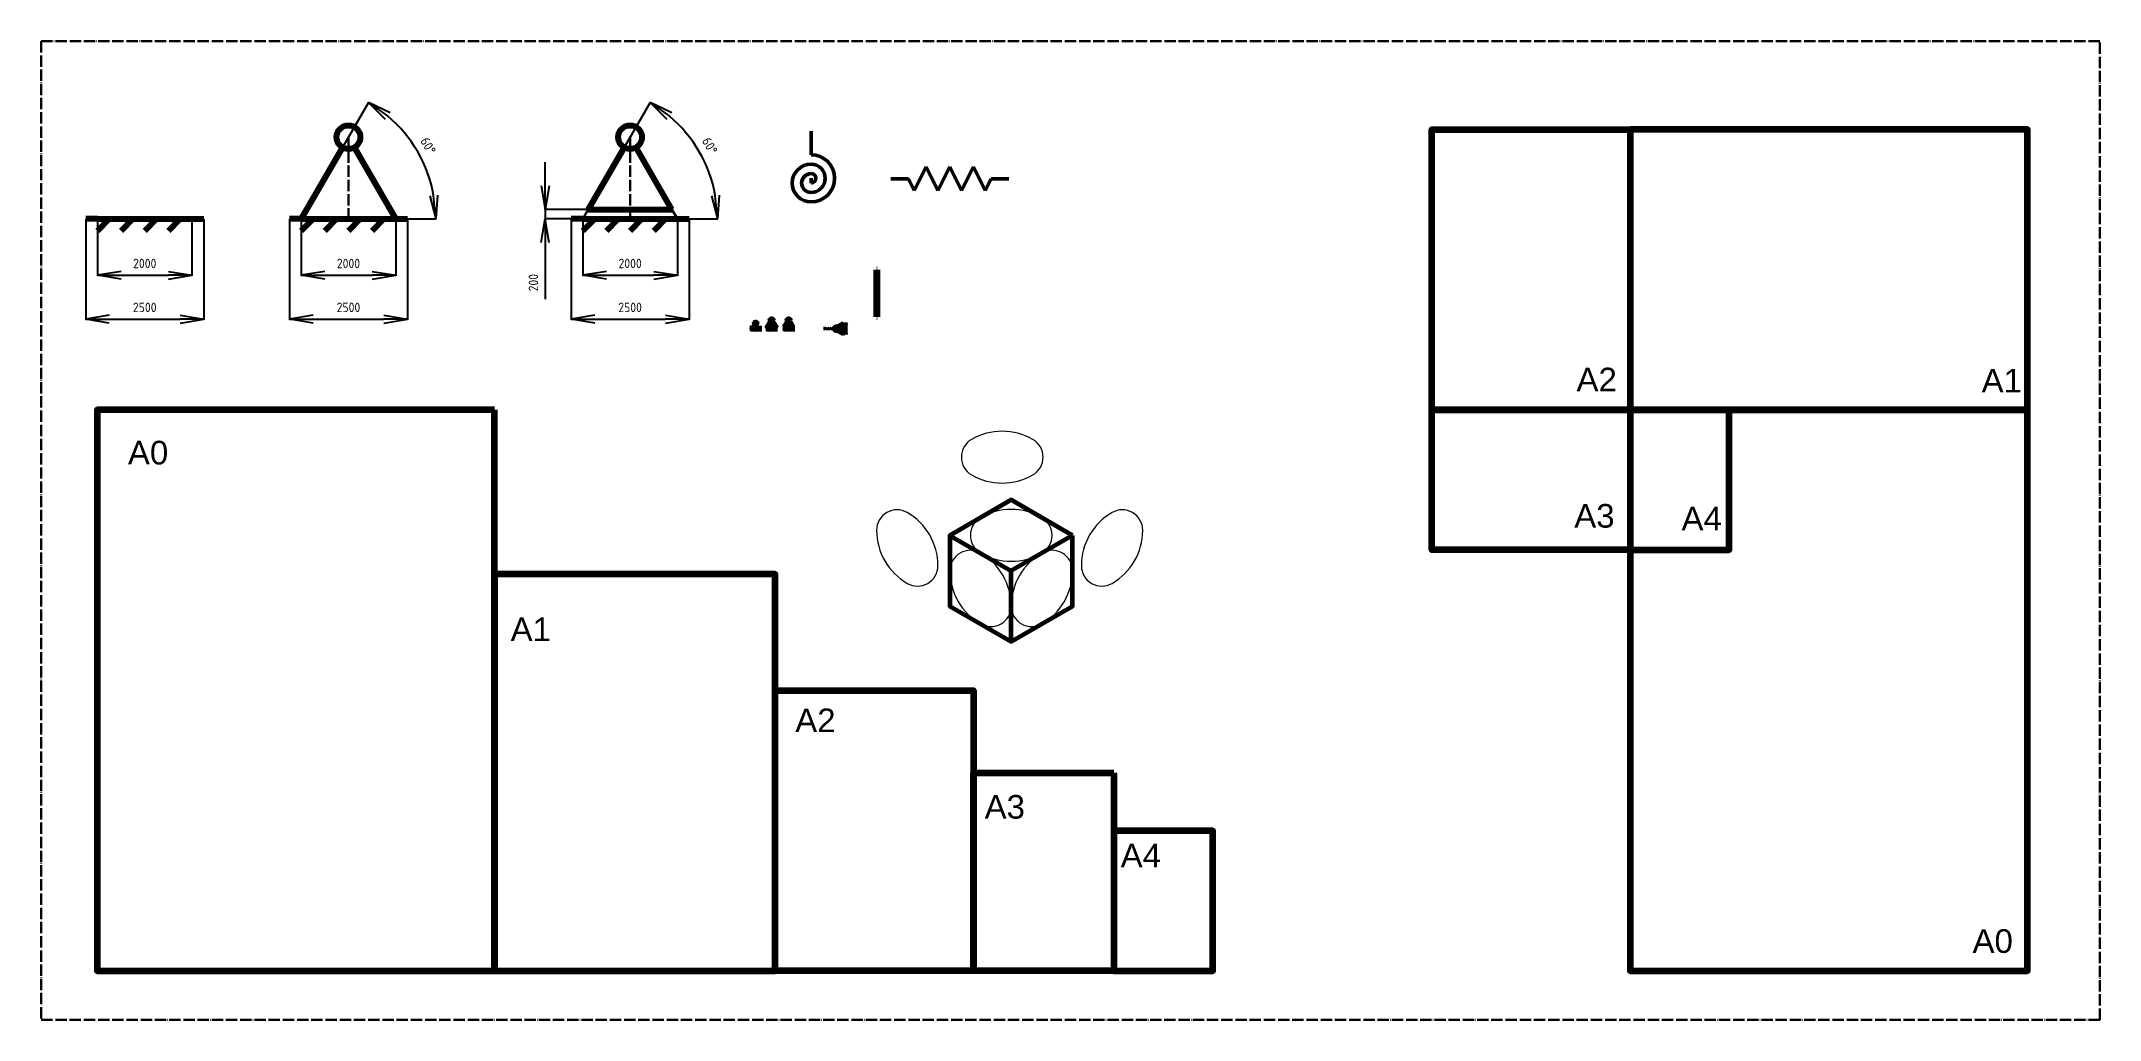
# Model space of a CAD drawing. Header units: millimetres. Extents: x 69 to 9194, y 85 to 2159.
# Drawn here: x 69 to 4428, y 85 to 2159 of the extents above; entities that cross this region are included whole.
import ezdxf

# ---------------------------------------------------------------- set-up
doc = ezdxf.new("R2010")
doc.units = ezdxf.units.MM
doc.linetypes.add('ACAD_ISO04W100', pattern=[30, 24, -3, 0, -3])
doc.layers.get('0').update_dxf_attribs({"lineweight": 100})
for name, color, linetype, lineweight in [('apoio', 7, 'Continuous', 80), ('barra', 7, 'Continuous', 120), ('cargas', 102, 'Continuous', 60), ('centro', 230, 'ACAD_ISO04W100', 30), ('cotas', 30, 'Continuous', 20), ('cotas10x', 30, 'Continuous', 20), ('molas', 7, 'Continuous', 50)]:
    doc.layers.add(name, color=color, linetype=linetype, lineweight=lineweight)
doc.styles.get("Standard").update_dxf_attribs({"font": 'arial.ttf'})
doc.styles.add('texto2', font='ISO.shx')
doc.dimstyles.new('cotas2-10x', dxfattribs={"dimtxt": 20, "dimasz": 50, "dimexe": 1.25, "dimexo": 0.625, "dimgap": 15, "dimtad": 1, "dimdec": 0, "dimlfac": 10, "dimtxsty": 'texto2', "dimblk": 'OPEN', "dimcen": 2.5, "dimclrt": 6, "dimadec": 1, "dimazin": 2, "dimtfac": 1, "dimtdec": 0, "dimtmove": 0, "dimatfit": 3, "dimfxl": 1, "dimarcsym": 0})

msp = doc.modelspace()

# ---------------------------------------------------------------- texts
at = {"char_height": 50, "attachment_point": 1}
for s, insert in [('A2', (3319.639, 1467.103)), ('A1', (4177.327, 1464.689)), ('A0', (252.668, 1312.247)), ('A3', (3314.807, 1178.297)), ('A4', (3541.913, 1172.377)), ('A1', (1062.895, 937.958)), ('A2', (1665.521, 744.958)), ('A3', (2066.438, 561.709)), ('A4', (2354.505, 458.549)), ('A0', (4158.049, 277.34))]:
    msp.add_mtext_dynamic_manual_height_columns(s, width=166.25933, gutter_width=12.5, heights=[0], dxfattribs=dict(at, insert=insert))

# ---------------------------------------------------------------- blocks, each defined once
blk = doc.blocks.new('_Open')
at = {"color": 0, "linetype": 'ByBlock', "lineweight": -2}
for p, q in [((-1, 0.167), (0, 0)), ((-1, -0.167), (0, 0)), ((0, 0), (-1, 0))]:
    blk.add_line(p, q, dxfattribs=at)
blk = doc.blocks.new('*D10')
at = {"layer": 'cotas10x', "color": 0, "lineweight": -2, "transparency": 16777216}
for p, q in [((619.6, 1781.7), (619.6, 1661.7)), ((819.6, 1781.7), (819.6, 1661.7)), ((669.6, 1662.9), (769.6, 1662.9))]:
    blk.add_line(p, q, dxfattribs=at)
at = {"layer": 'Defpoints', "color": 0, "transparency": 16777216}
for p in [(619.6, 1782.3), (819.6, 1782.3), (819.6, 1662.9)]:
    blk.add_point(p, dxfattribs=at)
at = {"layer": 'cotas10x', "color": 0, "lineweight": -2, "transparency": 16777216, "xscale": 50, "yscale": 50, "zscale": 50, "rotation": 180}
blk.add_blockref('_Open', (619.6, 1662.9), dxfattribs=at)
at = {"layer": 'cotas10x', "color": 0, "lineweight": -2, "transparency": 16777216, "xscale": 50, "yscale": 50, "zscale": 50}
blk.add_blockref('_Open', (819.6, 1662.9), dxfattribs=at)
at = {"layer": 'cotas10x', "color": 6, "transparency": 16777216, "insert": (719.6, 1688), "char_height": 20, "attachment_point": 5, "style": 'texto2'}
blk.add_mtext('2000', dxfattribs=at)
blk = doc.blocks.new('*D11')
at = {"layer": 'cotas10x', "color": 0, "lineweight": -2, "transparency": 16777216}
for p, q in [((594.6, 1781.7), (594.6, 1568.5)), ((844.6, 1781.7), (844.6, 1568.5)), ((644.6, 1569.8), (794.6, 1569.8))]:
    blk.add_line(p, q, dxfattribs=at)
at = {"layer": 'Defpoints', "color": 0, "transparency": 16777216}
for p in [(594.6, 1782.3), (844.6, 1782.3), (844.6, 1569.8)]:
    blk.add_point(p, dxfattribs=at)
at = {"layer": 'cotas10x', "color": 0, "lineweight": -2, "transparency": 16777216, "xscale": 50, "yscale": 50, "zscale": 50, "rotation": 180}
blk.add_blockref('_Open', (594.6, 1569.8), dxfattribs=at)
at = {"layer": 'cotas10x', "color": 0, "lineweight": -2, "transparency": 16777216, "xscale": 50, "yscale": 50, "zscale": 50}
blk.add_blockref('_Open', (844.6, 1569.8), dxfattribs=at)
at = {"layer": 'cotas10x', "color": 6, "transparency": 16777216, "insert": (719.6, 1595), "char_height": 20, "attachment_point": 5, "style": 'texto2'}
blk.add_mtext('2500', dxfattribs=at)
blk = doc.blocks.new('*D12')
at = {"layer": 'cotas10x', "color": 0, "lineweight": -2, "transparency": 16777216}
for p, q in [((707.4, 1934.4), (762.6, 2030)), ((820.2, 1782.3), (905.5, 1782.3))]:
    blk.add_line(p, q, dxfattribs=at)
blk.add_arc((619.6, 1782.3), 284.7, 10.0755, 49.9245, dxfattribs=at)
at = {"layer": 'Defpoints', "color": 0, "transparency": 16777216}
for p in [(707.1, 1933.9), (887.1, 1879.7), (619.6, 1782.3), (619.6, 1782.3), (819.6, 1782.3)]:
    blk.add_point(p, dxfattribs=at)
at = {"layer": 'cotas10x', "color": 0, "lineweight": -2, "transparency": 16777216, "xscale": 50, "yscale": 50, "zscale": 50}
for p, rotation in [((761.9, 2028.9), 144.9622402155182), ((904.3, 1782.3), 275.0377597844812)]:
    blk.add_blockref('_Open', p, dxfattribs=dict(at, rotation=rotation))
at = {"layer": 'cotas10x', "color": 6, "transparency": 16777216, "insert": (888.2, 1937.4), "char_height": 20, "attachment_point": 5, "rotation": 300, "style": 'texto2'}
blk.add_mtext('60°', dxfattribs=at)
blk = doc.blocks.new('*D14')
at = {"layer": 'cotas10x', "color": 0, "lineweight": -2, "transparency": 16777216}
for p, q in [((1215.9, 1781.7), (1215.9, 1661.7)), ((1415.9, 1781.7), (1415.9, 1661.7)), ((1265.9, 1662.9), (1365.9, 1662.9))]:
    blk.add_line(p, q, dxfattribs=at)
at = {"layer": 'Defpoints', "color": 0, "transparency": 16777216}
for p in [(1215.9, 1782.3), (1415.9, 1782.3), (1415.9, 1662.9)]:
    blk.add_point(p, dxfattribs=at)
at = {"layer": 'cotas10x', "color": 0, "lineweight": -2, "transparency": 16777216, "xscale": 50, "yscale": 50, "zscale": 50, "rotation": 180}
blk.add_blockref('_Open', (1215.9, 1662.9), dxfattribs=at)
at = {"layer": 'cotas10x', "color": 0, "lineweight": -2, "transparency": 16777216, "xscale": 50, "yscale": 50, "zscale": 50}
blk.add_blockref('_Open', (1415.9, 1662.9), dxfattribs=at)
at = {"layer": 'cotas10x', "color": 6, "transparency": 16777216, "insert": (1315.9, 1688), "char_height": 20, "attachment_point": 5, "style": 'texto2'}
blk.add_mtext('2000', dxfattribs=at)
blk = doc.blocks.new('*D15')
at = {"layer": 'cotas10x', "color": 0, "lineweight": -2, "transparency": 16777216}
for p, q in [((1190.9, 1781.7), (1190.9, 1568.5)), ((1440.9, 1781.7), (1440.9, 1568.5)), ((1240.9, 1569.8), (1390.9, 1569.8))]:
    blk.add_line(p, q, dxfattribs=at)
at = {"layer": 'Defpoints', "color": 0, "transparency": 16777216}
for p in [(1190.9, 1782.3), (1440.9, 1782.3), (1440.9, 1569.8)]:
    blk.add_point(p, dxfattribs=at)
at = {"layer": 'cotas10x', "color": 0, "lineweight": -2, "transparency": 16777216, "xscale": 50, "yscale": 50, "zscale": 50, "rotation": 180}
blk.add_blockref('_Open', (1190.9, 1569.8), dxfattribs=at)
at = {"layer": 'cotas10x', "color": 0, "lineweight": -2, "transparency": 16777216, "xscale": 50, "yscale": 50, "zscale": 50}
blk.add_blockref('_Open', (1440.9, 1569.8), dxfattribs=at)
at = {"layer": 'cotas10x', "color": 6, "transparency": 16777216, "insert": (1315.9, 1595), "char_height": 20, "attachment_point": 5, "style": 'texto2'}
blk.add_mtext('2500', dxfattribs=at)
blk = doc.blocks.new('*D13')
at = {"layer": 'cotas10x', "color": 0, "lineweight": -2, "transparency": 16777216}
for p, q in [((1303.7, 1934.4), (1358.9, 2030)), ((1416.5, 1782.3), (1501.9, 1782.3))]:
    blk.add_line(p, q, dxfattribs=at)
blk.add_arc((1215.9, 1782.3), 284.7, 10.0755, 49.9245, dxfattribs=at)
at = {"layer": 'Defpoints', "color": 0, "transparency": 16777216}
for p in [(1303.4, 1933.9), (1483.4, 1879.7), (1215.9, 1782.3), (1215.9, 1782.3), (1415.9, 1782.3)]:
    blk.add_point(p, dxfattribs=at)
at = {"layer": 'cotas10x', "color": 0, "lineweight": -2, "transparency": 16777216, "xscale": 50, "yscale": 50, "zscale": 50}
for p, rotation in [((1358.3, 2028.9), 144.9622402155182), ((1500.6, 1782.3), 275.0377597844812)]:
    blk.add_blockref('_Open', p, dxfattribs=dict(at, rotation=rotation))
at = {"layer": 'cotas10x', "color": 6, "transparency": 16777216, "insert": (1484.6, 1937.4), "char_height": 20, "attachment_point": 5, "rotation": 300, "style": 'texto2'}
blk.add_mtext('60°', dxfattribs=at)
blk = doc.blocks.new('*D16')
at = {"layer": 'cotas10x', "color": 0, "lineweight": -2, "transparency": 16777216}
for p, q in [((1136.1, 1852.3), (1136.1, 1902.3)), ((1226.8, 1802.3), (1134.8, 1802.3)), ((1136.1, 1802.3), (1136.1, 1782.3)), ((1190.3, 1782.3), (1134.8, 1782.3)), ((1136.1, 1732.3), (1136.1, 1612.3))]:
    blk.add_line(p, q, dxfattribs=at)
at = {"layer": 'Defpoints', "color": 0, "transparency": 16777216}
for p in [(1227.4, 1802.3), (1136.1, 1782.3), (1190.9, 1782.3)]:
    blk.add_point(p, dxfattribs=at)
at = {"layer": 'cotas10x', "color": 0, "lineweight": -2, "transparency": 16777216, "xscale": 50, "yscale": 50, "zscale": 50}
for p, rotation in [((1136.1, 1802.3), 270), ((1136.1, 1782.3), 90)]:
    blk.add_blockref('_Open', p, dxfattribs=dict(at, rotation=rotation))
at = {"layer": 'cotas10x', "color": 6, "transparency": 16777216, "insert": (1111.1, 1647.3), "char_height": 20, "attachment_point": 5, "rotation": 90, "style": 'texto2'}
blk.add_mtext('200', dxfattribs=at)
blk = doc.blocks.new('*D17')
at = {"layer": 'cotas10x', "color": 0, "lineweight": -2, "transparency": 16777216}
for p, q in [((188.3, 1781.7), (188.3, 1661.7)), ((388.3, 1781.7), (388.3, 1661.7)), ((238.3, 1662.9), (338.3, 1662.9))]:
    blk.add_line(p, q, dxfattribs=at)
at = {"layer": 'Defpoints', "color": 0, "transparency": 16777216}
for p in [(188.3, 1782.3), (388.3, 1782.3), (388.3, 1662.9)]:
    blk.add_point(p, dxfattribs=at)
at = {"layer": 'cotas10x', "color": 0, "lineweight": -2, "transparency": 16777216, "xscale": 50, "yscale": 50, "zscale": 50, "rotation": 180}
blk.add_blockref('_Open', (188.3, 1662.9), dxfattribs=at)
at = {"layer": 'cotas10x', "color": 0, "lineweight": -2, "transparency": 16777216, "xscale": 50, "yscale": 50, "zscale": 50}
blk.add_blockref('_Open', (388.3, 1662.9), dxfattribs=at)
at = {"layer": 'cotas10x', "color": 6, "transparency": 16777216, "insert": (288.3, 1688), "char_height": 20, "attachment_point": 5, "style": 'texto2'}
blk.add_mtext('2000', dxfattribs=at)
blk = doc.blocks.new('*D18')
at = {"layer": 'cotas10x', "color": 0, "lineweight": -2, "transparency": 16777216}
for p, q in [((163.3, 1781.7), (163.3, 1568.5)), ((413.3, 1781.7), (413.3, 1568.5)), ((213.3, 1569.8), (363.3, 1569.8))]:
    blk.add_line(p, q, dxfattribs=at)
at = {"layer": 'Defpoints', "color": 0, "transparency": 16777216}
for p in [(163.3, 1782.3), (413.3, 1782.3), (413.3, 1569.8)]:
    blk.add_point(p, dxfattribs=at)
at = {"layer": 'cotas10x', "color": 0, "lineweight": -2, "transparency": 16777216, "xscale": 50, "yscale": 50, "zscale": 50, "rotation": 180}
blk.add_blockref('_Open', (163.3, 1569.8), dxfattribs=at)
at = {"layer": 'cotas10x', "color": 0, "lineweight": -2, "transparency": 16777216, "xscale": 50, "yscale": 50, "zscale": 50}
blk.add_blockref('_Open', (413.3, 1569.8), dxfattribs=at)
at = {"layer": 'cotas10x', "color": 6, "transparency": 16777216, "insert": (288.3, 1595), "char_height": 20, "attachment_point": 5, "style": 'texto2'}
blk.add_mtext('2500', dxfattribs=at)

# ---------------------------------------------------------------- dimensions: what is measured, and where the dimension line sits
at = {"layer": 'cotas10x'}
for base, line1, line2, picture, middle in [((887.121, 1879.711), ((707.092, 1933.893), (619.592, 1782.338)), ((619.592, 1782.338), (819.592, 1782.338)), '*D12', (888.242, 1937.443)), ((1483.432, 1879.711), ((1303.403, 1933.893), (1215.903, 1782.338)), ((1215.903, 1782.338), (1415.903, 1782.338)), '*D13', (1484.553, 1937.443))]:
    dim = msp.add_angular_dim_2l(base=base, line1=line1, line2=line2, dimstyle='cotas2-10x', dxfattribs=at)
    dim.commit()
    dim.dimension.update_dxf_attribs({"geometry": picture, "text_midpoint": middle})
dim = msp.add_linear_dim(base=(1136.066, 1782.338), p1=(1227.45, 1802.338), p2=(1190.903, 1782.338), angle=90, dimstyle='cotas2-10x', dxfattribs=at)
dim.commit()
dim.dimension.update_dxf_attribs({"geometry": '*D16', "text_midpoint": (1111.062, 1647.342)})
for base, p1, p2, picture, middle in [((413.255, 1569.75), (163.255, 1782.338), (413.255, 1782.338), '*D18', (288.255, 1595.024)), ((388.255, 1662.949), (188.255, 1782.338), (388.255, 1782.338), '*D17', (288.255, 1687.953)), ((844.592, 1569.75), (594.592, 1782.338), (844.592, 1782.338), '*D11', (719.592, 1595.024)), ((819.592, 1662.949), (619.592, 1782.338), (819.592, 1782.338), '*D10', (719.592, 1687.953)), ((1440.903, 1569.75), (1190.903, 1782.338), (1440.903, 1782.338), '*D15', (1315.903, 1595.024)), ((1415.903, 1662.949), (1215.903, 1782.338), (1415.903, 1782.338), '*D14', (1315.903, 1687.953))]:
    dim = msp.add_linear_dim(base=base, p1=p1, p2=p2, dimstyle='cotas2-10x', dxfattribs=at)
    dim.commit()
    dim.dimension.update_dxf_attribs({"geometry": picture, "text_midpoint": middle})

# ---------------------------------------------------------------- linework, layer by layer
for p, q in [((1768.145, 1558.993), (1754.989, 1551.397)), ((1754.989, 1548.897), (1768.145, 1541.302)), ((1768.145, 1541.302), (1768.145, 1558.993)), ((1770.145, 1560.147), (1770.145, 1562.647)), ((1770.145, 1540.147), (1770.145, 1560.147)), ((1770.145, 1557.647), (1772.645, 1555.147)), ((1770.145, 1552.647), (1772.645, 1550.147)), ((1770.145, 1547.647), (1772.645, 1545.147)), ((1770.145, 1542.647), (1772.645, 1540.147)), ((1770.145, 1540.147), (1770.145, 1537.647))]:
    msp.add_line(p, q)
for points in [[(3433.081, 1972.041), (3433.081, 1378.041), (3013.081, 1378.041), (3013.081, 1972.041)], [(4274.081, 1378.041), (4274.081, 1972.041), (3433.081, 1972.041), (3433.081, 1378.041)], [(1028.824, 1378.041), (187.824, 1378.041), (187.824, 189.041), (1028.824, 189.041)], [(3433.081, 1081.041), (3013.081, 1081.041), (3013.081, 1378.041), (3433.081, 1378.041)], [(4274.081, 1378.041), (3433.081, 1378.041), (3433.081, 189.041), (4274.081, 189.041)], [(3433.081, 1081.041), (3643.081, 1081.041), (3643.081, 1378.041), (3433.081, 1378.041)], [(1028.824, 189.041), (1622.824, 189.041), (1622.824, 1030.041), (1028.824, 1030.041)], [(1622.824, 189.041), (1622.824, 783.041), (2042.824, 783.041), (2042.824, 189.041)], [(2339.824, 609.041), (2339.824, 189.041), (2042.824, 189.041), (2042.824, 609.041)], [(2339.824, 189.041), (2549.824, 189.041), (2549.824, 486.041), (2339.824, 486.041)]]:
    msp.add_lwpolyline(points, close=True)
msp.add_circle((1752.824, 1550.147), 2.5)
at = {"layer": 'apoio'}
for p, q in [((707.092, 1933.893), (619.592, 1782.338)), ((819.592, 1782.338), (732.092, 1933.893)), ((1303.403, 1933.893), (1227.45, 1802.338)), ((1404.356, 1802.338), (1328.403, 1933.893)), ((1227.45, 1802.338), (1404.356, 1802.338)), ((188.255, 1782.338), (163.255, 1782.338)), ((188.255, 1782.338), (388.255, 1782.338)), ((213.255, 1782.338), (188.255, 1757.338)), ((263.255, 1782.338), (238.255, 1757.338)), ((313.255, 1782.338), (288.255, 1757.338)), ((363.255, 1782.338), (338.255, 1757.338)), ((388.255, 1782.338), (413.255, 1782.338)), ((619.592, 1782.338), (594.592, 1782.338)), ((619.592, 1782.338), (819.592, 1782.338)), ((644.592, 1782.338), (619.592, 1757.338)), ((694.592, 1782.338), (669.592, 1757.338)), ((744.592, 1782.338), (719.592, 1757.338)), ((794.592, 1782.338), (769.592, 1757.338)), ((819.592, 1782.338), (844.592, 1782.338)), ((1215.903, 1782.338), (1190.903, 1782.338)), ((1215.903, 1782.338), (1415.903, 1782.338)), ((1240.903, 1782.338), (1215.903, 1757.338)), ((1290.903, 1782.338), (1265.903, 1757.338)), ((1340.903, 1782.338), (1315.903, 1757.338)), ((1390.903, 1782.338), (1365.903, 1757.338)), ((1415.903, 1782.338), (1440.903, 1782.338)), ((1572.158, 1550.147), (1569.658, 1550.147)), ((1572.158, 1550.147), (1592.158, 1550.147)), ((1574.658, 1550.147), (1572.158, 1547.647)), ((1579.658, 1550.147), (1577.158, 1547.647)), ((1584.658, 1550.147), (1582.158, 1547.647)), ((1589.658, 1550.147), (1587.158, 1547.647)), ((1592.158, 1550.147), (1594.658, 1550.147)), ((1605.654, 1550.147), (1603.154, 1550.147)), ((1614.404, 1565.303), (1605.654, 1550.147)), ((1605.654, 1550.147), (1625.654, 1550.147)), ((1608.154, 1550.147), (1605.654, 1547.647)), ((1613.154, 1550.147), (1610.654, 1547.647)), ((1618.154, 1550.147), (1615.654, 1547.647)), ((1625.654, 1550.147), (1616.904, 1565.303)), ((1623.154, 1550.147), (1620.654, 1547.647)), ((1625.654, 1550.147), (1628.154, 1550.147)), ((1641.813, 1550.147), (1639.313, 1550.147)), ((1641.813, 1550.147), (1661.813, 1550.147)), ((1644.313, 1550.147), (1641.813, 1547.647)), ((1650.563, 1565.303), (1642.968, 1552.147)), ((1642.968, 1552.147), (1660.659, 1552.147)), ((1649.313, 1550.147), (1646.813, 1547.647)), ((1654.313, 1550.147), (1651.813, 1547.647)), ((1660.659, 1552.147), (1653.063, 1565.303)), ((1659.313, 1550.147), (1656.813, 1547.647)), ((1661.813, 1550.147), (1664.313, 1550.147))]:
    msp.add_line(p, q, dxfattribs=at)
for centre, radius in [((719.592, 1955.543), 25), ((1315.903, 1955.543), 25), ((1615.654, 1567.468), 2.5), ((1651.813, 1567.468), 2.5)]:
    msp.add_circle(centre, radius, dxfattribs=at)
at = {"layer": 'barra'}
for p, q in [((1838.005, 1574.838), (1838.005, 1674.838)), ((1839.005, 1674.838), (1838.005, 1674.838)), ((1839.005, 1574.838), (1839.005, 1674.838)), ((1839.005, 1574.838), (1838.005, 1574.838))]:
    msp.add_line(p, q, dxfattribs=at)
at = {"layer": 'cargas'}
for p in [(1992.947, 1111.907), (2252.754, 1111.907), (2122.851, 886.907)]:
    msp.add_line(p, (2122.851, 1036.907), dxfattribs=at)
msp.add_lwpolyline([(2252.754, 1111.907), (2122.851, 1186.907), (1992.947, 1111.907), (1992.947, 961.907), (2122.851, 886.907), (2252.754, 961.907)], close=True, dxfattribs=at)
at = {"layer": 'centro'}
for p, q in [((719.592, 1955.543), (719.592, 1782.338)), ((1315.903, 1955.543), (1315.903, 1782.338)), ((1227.45, 1802.338), (1215.903, 1782.338)), ((1404.356, 1802.338), (1415.903, 1782.338)), ((1838.505, 1574.838), (1838.505, 1674.838))]:
    msp.add_line(p, q, dxfattribs=at)
msp.add_lwpolyline([(4427.559, 2159.038), (69.026, 2159.038), (69.026, 85.394), (4427.559, 85.394)], close=True, dxfattribs=at)
at = {"layer": 'cotas'}
for points in [[(2168.735, 1315.072, 0.26794919), (2038.831, 1315.072, 0.57735027), (2038.831, 1240.072, 0.26794919), (2168.735, 1240.072, 0.57735027)], [(1837.681, 1122.735, 0.26794919), (1902.633, 1010.235, 0.57735027), (1967.585, 1047.735, 0.26794919), (1902.633, 1160.235, 0.57735027)], [(2336.266, 1010.235, 0.26794919), (2401.218, 1122.735, 0.57735027), (2336.266, 1160.235, 0.26794919), (2271.315, 1047.735, 0.57735027)]]:
    msp.add_lwpolyline(points, format="xyb", close=True, dxfattribs=at)
for centre, radius, start, end in [((2079.549, 1111.907), 43.301, 120, 240), ((2122.851, 1036.907), 129.904, 60, 120), ((2166.152, 1111.907), 43.301, 300, 60), ((2036.248, 1036.907), 43.301, 60, 180), ((2122.851, 1186.907), 129.904, 240, 300), ((1992.947, 961.907), 129.904, 0, 60), ((2252.754, 961.907), 129.904, 120, 180), ((2209.453, 1036.907), 43.301, 0, 120), ((2122.851, 1036.907), 129.904, 180, 240), ((2122.851, 1036.907), 129.904, 300, 0), ((2079.549, 961.907), 43.301, 240, 0), ((2166.152, 961.907), 43.301, 180, 300)]:
    msp.add_arc(centre, radius, start, end, dxfattribs=at)
at = {"layer": 'molas'}
for p, q in [((1698.989, 1918.4), (1698.989, 1968.4)), ((1917.6, 1842.638), (1942.6, 1892.638)), ((1967.6, 1842.638), (1942.6, 1892.638)), ((1967.6, 1842.638), (1992.6, 1892.638)), ((2017.6, 1842.638), (1992.6, 1892.638)), ((2017.6, 1842.638), (2042.6, 1892.638)), ((2067.6, 1842.638), (2042.6, 1892.638)), ((1698.989, 1868.4), (1698.989, 1858.4)), ((1867.6, 1867.638), (1905.1, 1867.638)), ((1917.6, 1842.638), (1905.1, 1867.638)), ((2067.6, 1842.638), (2080.1, 1867.638)), ((2080.1, 1867.638), (2117.6, 1867.638)), ((1582.158, 1555.147), (1582.158, 1550.147)), ((1725.324, 1550.147), (1729.074, 1550.147)), ((1730.324, 1547.647), (1729.074, 1550.147)), ((1730.324, 1547.647), (1732.824, 1552.647)), ((1735.324, 1547.647), (1732.824, 1552.647)), ((1735.324, 1547.647), (1737.824, 1552.647)), ((1740.324, 1547.647), (1737.824, 1552.647)), ((1740.324, 1547.647), (1742.824, 1552.647)), ((1745.324, 1547.647), (1742.824, 1552.647)), ((1745.324, 1547.647), (1746.574, 1550.147)), ((1746.574, 1550.147), (1750.324, 1550.147))]:
    msp.add_line(p, q, dxfattribs=at)
for centre, radius, start, end in [((1698.989, 1868.4), 50, 270, 90), ((1698.989, 1858.4), 40, 90, 270), ((1698.989, 1858.4), 20, 90, 270), ((1698.989, 1868.4), 30, 270, 90), ((1698.989, 1868.4), 10, 270, 90), ((1582.158, 1560.147), 5, 90, 270), ((1582.158, 1560.147), 3, 90, 270), ((1582.158, 1560.147), 1, 90, 270), ((1582.158, 1561.147), 4, 270, 90), ((1582.158, 1561.147), 2, 270, 90)]:
    msp.add_arc(centre, radius, start, end, dxfattribs=at)

msp.set_redraw_order([(e.dxf.handle, doc.entitydb.next_handle()) for e in msp.query("TEXT MTEXT ATTDEF DIMENSION ARC_DIMENSION")])  # texts and dimensions are drawn at this point

doc.saveas('drawing.dxf')
